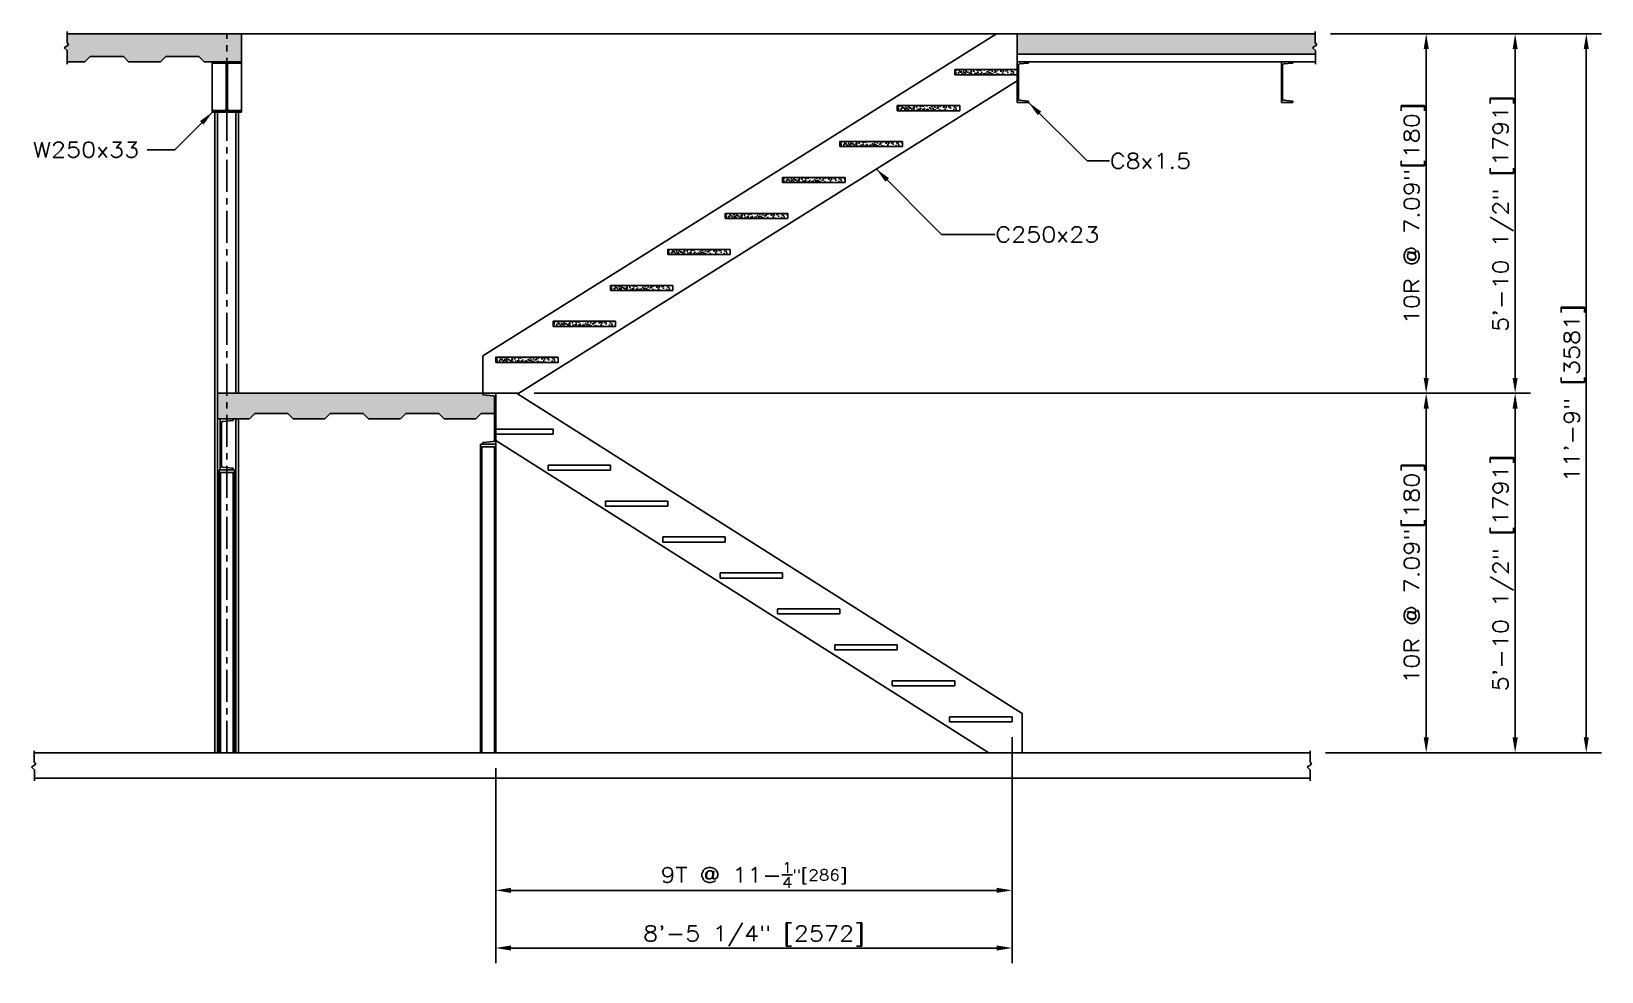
# Model space of a CAD drawing. Header units: inches. Extents: x -229 to 9761, y -1201 to 3580.
# Drawn here: x 8177.7 to 8485.6, y 2376.7 to 2561.1 of the extents above; entities that cross this region are included whole.
import ezdxf

# ---------------------------------------------------------------- set-up
doc = ezdxf.new("R2010")
doc.units = ezdxf.units.IN
doc.header["$MEASUREMENT"] = 0
doc.linetypes.add('CENTER', pattern=[2, 1.25, -0.25, 0.25, -0.25])
doc.layers.get('DEFPOINTS').update_dxf_attribs({"linetype": 'CONTINUOUS'})
for name, color, linetype in [('CENTER', 1, 'CENTER'), ('LAYER131A', 131, 'CONTINUOUS'), ('Struc_Section_Conc', 71, 'CONTINUOUS'), ('Struc_Section_Dim', 5, 'CONTINUOUS'), ('Struc_Section_Steel', 11, 'CONTINUOUS'), ('Struc_Section_Wall', 134, 'CONTINUOUS')]:
    doc.layers.add(name, color=color, linetype=linetype)
doc.styles.add('ROMANS-115', font='romans.shx', dxfattribs={"width": 1.15})
doc.dimstyles.new('48-ROMANS-115', dxfattribs={"dimtxt": 3, "dimasz": 3, "dimexe": 3, "dimexo": 3, "dimgap": 0.0625, "dimtad": 1, "dimdec": 4, "dimzin": 1, "dimdsep": 46, "dimlunit": 4, "dimtxsty": 'ROMANS-115', "dimcen": 0.0625, "dimclrd": 256, "dimclre": 256, "dimclrt": 256, "dimadec": 0, "dimazin": 0, "dimtfac": 1, "dimtdec": 4, "dimtofl": 0, "dimtmove": 0, "dimatfit": 0, "dimfxl": 1, "dimfrac": 2, "dimtolj": 1, "dimtzin": 0, "dimarcsym": 0})
pattern_1 = [(50, (7769.0926, 2503.1176), (1.4345204, -0.1255043), [0.15, -1.65]), (355, (7769.0926, 2503.1176), (-0.2775027, 1.5043843), [0.12, -1.32]), (100.4514, (7769.2121, 2503.1072), (1.1570188, 1.378879), [0.1274804, -1.4022842]), (46.1842, (7769.0926, 2503.5176), (2.134482, -0.331038), [0.225, -2.475]), (96.6356, (7769.2705, 2503.49), (1.8693254, 1.948236), [0.1912206, -2.103426]), (351.1842, (7769.0926, 2503.5176), (1.869324, 1.948237), [0.18, -1.98]), (21, (7769.2926, 2503.4176), (1.193814, -0.8052378), [0.15, -1.65]), (326, (7769.2926, 2503.4176), (0.4866307, 1.4503), [0.12, -1.32]), (71.4514, (7769.3921, 2503.3505), (1.6804453, 0.645061), [0.1274804, -1.4022842]), (37.5, (7769.0926, 2503.1176), (0.0243197, 0.6657877), [0, -1.304, 0, -1.34, 0, -1.325]), (7.5, (7769.0926, 2503.1176), (0.5261391, 0.7888234), [0, -0.764, 0, -1.274, 0, -0.505]), (327.5, (7768.6466, 2503.1176), (1.06764487, -0.04510974), [0, -0.5, 0, -1.56, 0, -2.07]), (317.5, (7768.4466, 2503.1176), (1.1663723, 0.20021), [0, -0.65, 0, -1.036, 0, -1.47])]

msp = doc.modelspace()

# ---------------------------------------------------------------- texts
at = {"layer": 'Struc_Section_Dim', "ltscale": 2, "char_height": 3, "attachment_point": 1, "style": 'ROMANS-115'}
for s, insert in [('\\A1;W250x33', (8178.015129, 2539.357717)), ('\\A1;C8x1.5', (8389.18734, 2537.154823)), ('\\A1;C250x23', (8366.745481, 2522.746341))]:
    msp.add_mtext(s, dxfattribs=dict(at, insert=insert))

# ---------------------------------------------------------------- blocks, each defined once
blk = doc.blocks.new('*D208')
at = {"layer": 'DEFPOINTS', "color": 0, "ltscale": 2}
for p in [(8429.47, 2560.61), (8428.47, 2419.61), (8482.63, 2419.61)]:
    blk.add_point(p, dxfattribs=at)
at = {"layer": 'Struc_Section_Dim', "lineweight": -2, "ltscale": 2}
for p, q in [((8432.47, 2560.61), (8485.63, 2560.61)), ((8482.63, 2557.61), (8482.63, 2422.61)), ((8431.47, 2419.61), (8485.63, 2419.61))]:
    blk.add_line(p, q, dxfattribs=at)
at = {"layer": 'Struc_Section_Dim', "ltscale": 2}
for points in [[(8482.13, 2557.61), (8483.13, 2557.61), (8482.63, 2560.61)], [(8482.13, 2422.61), (8483.13, 2422.61), (8482.63, 2419.61)]]:
    blk.add_solid(points, dxfattribs=at)
at = {"layer": 'Struc_Section_Dim', "ltscale": 2, "insert": (8480.29, 2490.11), "char_height": 3, "attachment_point": 5, "rotation": 90, "style": 'ROMANS-115'}
blk.add_mtext('\\A1;11\'-9" [3581]', dxfattribs=at)
blk = doc.blocks.new('*D209')
at = {"layer": 'DEFPOINTS', "color": 0, "ltscale": 2}
for p in [(8470.5, 2560.61), (8273.31, 2490.11), (8468.68, 2490.11)]:
    blk.add_point(p, dxfattribs=at)
at = {"layer": 'Struc_Section_Dim', "lineweight": -2, "ltscale": 2}
for p, q in [((8467.5, 2560.61), (8465.68, 2560.61)), ((8468.68, 2557.61), (8468.68, 2493.11)), ((8276.31, 2490.11), (8471.68, 2490.11))]:
    blk.add_line(p, q, dxfattribs=at)
at = {"layer": 'Struc_Section_Dim', "ltscale": 2}
for points in [[(8468.18, 2557.61), (8469.18, 2557.61), (8468.68, 2560.61)], [(8468.18, 2493.11), (8469.18, 2493.11), (8468.68, 2490.11)]]:
    blk.add_solid(points, dxfattribs=at)
at = {"layer": 'Struc_Section_Dim', "ltscale": 2, "insert": (8466.33, 2525.36), "char_height": 3, "attachment_point": 5, "rotation": 90, "style": 'ROMANS-115'}
blk.add_mtext('\\A1;5\'-10 1/2" [1791]', dxfattribs=at)
blk = doc.blocks.new('*D210')
at = {"layer": 'DEFPOINTS', "color": 0, "ltscale": 2}
for p in [(8273.31, 2490.11), (8468.68, 2419.61), (8468.68, 2419.61)]:
    blk.add_point(p, dxfattribs=at)
at = {"layer": 'Struc_Section_Dim', "lineweight": -2, "ltscale": 2}
for p, q in [((8276.31, 2490.11), (8471.68, 2490.11)), ((8468.68, 2487.11), (8468.68, 2422.61))]:
    blk.add_line(p, q, dxfattribs=at)
at = {"layer": 'Struc_Section_Dim', "ltscale": 2}
for points in [[(8468.18, 2487.11), (8469.18, 2487.11), (8468.68, 2490.11)], [(8468.18, 2422.61), (8469.18, 2422.61), (8468.68, 2419.61)]]:
    blk.add_solid(points, dxfattribs=at)
at = {"layer": 'Struc_Section_Dim', "ltscale": 2, "insert": (8466.33, 2454.86), "char_height": 3, "attachment_point": 5, "rotation": 90, "style": 'ROMANS-115'}
blk.add_mtext('\\A1;5\'-10 1/2" [1791]', dxfattribs=at)
blk = doc.blocks.new('*D211')
at = {"layer": 'DEFPOINTS', "color": 0, "ltscale": 2}
for p in [(8449.39, 2560.61), (8449.39, 2490.11), (8451.24, 2490.11)]:
    blk.add_point(p, dxfattribs=at)
at = {"layer": 'Struc_Section_Dim', "lineweight": -2, "ltscale": 2}
for p, q in [((8452.39, 2560.61), (8454.24, 2560.61)), ((8451.24, 2557.61), (8451.24, 2493.11)), ((8452.39, 2490.11), (8454.24, 2490.11))]:
    blk.add_line(p, q, dxfattribs=at)
at = {"layer": 'Struc_Section_Dim', "ltscale": 2}
for points in [[(8450.74, 2557.61), (8451.74, 2557.61), (8451.24, 2560.61)], [(8450.74, 2493.11), (8451.74, 2493.11), (8451.24, 2490.11)]]:
    blk.add_solid(points, dxfattribs=at)
at = {"layer": 'Struc_Section_Dim', "ltscale": 2, "insert": (8448.89, 2525.36), "char_height": 3, "attachment_point": 5, "rotation": 90, "style": 'ROMANS-115'}
blk.add_mtext('\\A1;10R @ 7.09"[180] ', dxfattribs=at)
blk = doc.blocks.new('*D212')
at = {"layer": 'DEFPOINTS', "color": 0, "ltscale": 2}
for p in [(8449.39, 2490.11), (8449.39, 2419.61), (8451.24, 2419.61)]:
    blk.add_point(p, dxfattribs=at)
at = {"layer": 'Struc_Section_Dim', "lineweight": -2, "ltscale": 2}
for p, q in [((8452.39, 2490.11), (8454.24, 2490.11)), ((8451.24, 2487.11), (8451.24, 2422.61)), ((8452.39, 2419.61), (8454.24, 2419.61))]:
    blk.add_line(p, q, dxfattribs=at)
at = {"layer": 'Struc_Section_Dim', "ltscale": 2}
for points in [[(8450.74, 2487.11), (8451.74, 2487.11), (8451.24, 2490.11)], [(8450.74, 2422.61), (8451.74, 2422.61), (8451.24, 2419.61)]]:
    blk.add_solid(points, dxfattribs=at)
at = {"layer": 'Struc_Section_Dim', "ltscale": 2, "insert": (8448.89, 2454.86), "char_height": 3, "attachment_point": 5, "rotation": 90, "style": 'ROMANS-115'}
blk.add_mtext('\\A1;10R @ 7.09"[180] ', dxfattribs=at)
blk = doc.blocks.new('*D213')
at = {"layer": 'DEFPOINTS', "color": 0, "ltscale": 2}
for p in [(8268.78, 2393.63), (8370.03, 2393.63), (8370.03, 2392.62)]:
    blk.add_point(p, dxfattribs=at)
at = {"layer": 'Struc_Section_Dim', "lineweight": -2, "ltscale": 2}
for p, q in [((8271.78, 2392.62), (8367.03, 2392.62)), ((8370.03, 2390.63), (8370.03, 2389.62))]:
    blk.add_line(p, q, dxfattribs=at)
at = {"layer": 'Struc_Section_Dim', "ltscale": 2}
for points in [[(8271.78, 2393.12), (8271.78, 2392.12), (8268.78, 2392.62)], [(8367.03, 2393.12), (8367.03, 2392.12), (8370.03, 2392.62)]]:
    blk.add_solid(points, dxfattribs=at)
at = {"layer": 'Struc_Section_Dim', "ltscale": 2, "insert": (8319.4, 2395.63), "char_height": 3, "attachment_point": 5, "style": 'ROMANS-115'}
blk.add_mtext('\\A1;\\A1;9T @ 11-\\H0.7x;\\S1/4;"[286]', dxfattribs=at)
blk = doc.blocks.new('*D181')
at = {"layer": 'DEFPOINTS', "color": 0, "ltscale": 2}
for p in [(8370.03, 2425.66), (8268.78, 2419.61), (8370.03, 2381.31)]:
    blk.add_point(p, dxfattribs=at)
at = {"layer": 'Struc_Section_Dim', "lineweight": -2, "ltscale": 2}
for p, q in [((8370.03, 2422.66), (8370.03, 2378.31)), ((8268.78, 2416.61), (8268.78, 2378.31)), ((8271.78, 2381.31), (8367.03, 2381.31))]:
    blk.add_line(p, q, dxfattribs=at)
at = {"layer": 'Struc_Section_Dim', "ltscale": 2}
for points in [[(8271.78, 2381.81), (8271.78, 2380.81), (8268.78, 2381.31)], [(8367.03, 2381.81), (8367.03, 2380.81), (8370.03, 2381.31)]]:
    blk.add_solid(points, dxfattribs=at)
at = {"layer": 'Struc_Section_Dim', "ltscale": 2, "insert": (8319.4, 2383.66), "char_height": 3, "attachment_point": 5, "style": 'ROMANS-115'}
blk.add_mtext('\\A1;8\'-5 1/4" [2572]', dxfattribs=at)

# ---------------------------------------------------------------- dimensions: what is measured, and where the dimension line sits
at = {"layer": 'Struc_Section_Dim', "ltscale": 2}
for base, p1, p2, picture, middle in [((8468.680906, 2490.113263), (8470.503974, 2560.613263), (8273.309598, 2490.113263), '*D209', (8466.332692, 2525.363263)), ((8482.633514, 2419.613263), (8429.466195, 2560.613263), (8428.466195, 2419.613263), '*D208', (8480.285299, 2490.113263)), ((8468.680906, 2419.613263), (8273.309598, 2490.113263), (8468.680906, 2419.613263), '*D210', (8466.332692, 2454.863263))]:
    dim = msp.add_linear_dim(base=base, p1=p1, p2=p2, angle=90, dimstyle='48-ROMANS-115', dxfattribs=at)
    dim.commit()
    dim.dimension.update_dxf_attribs({"geometry": picture, "text_midpoint": middle})
for base, p1, p2, picture, middle in [((8451.238907, 2490.113263), (8449.389758, 2560.613263), (8449.389758, 2490.113263), '*D211', (8448.890693, 2525.363263)), ((8451.238907, 2419.613263), (8449.389758, 2490.113263), (8449.389758, 2419.613263), '*D212', (8448.890693, 2454.863263))]:
    dim = msp.add_linear_dim(base=base, p1=p1, p2=p2, angle=90, text='10R @ 7.09"[180] ', dimstyle='48-ROMANS-115', dxfattribs=at)
    dim.commit()
    dim.dimension.update_dxf_attribs({"geometry": picture, "text_midpoint": middle})
dim = msp.add_linear_dim(base=(8370.028618, 2381.314039), p1=(8268.778618, 2419.613263), p2=(8370.028618, 2425.663263), dimstyle='48-ROMANS-115', dxfattribs=at)
dim.commit()
dim.dimension.update_dxf_attribs({"geometry": '*D181', "text_midpoint": (8319.403618, 2383.662253)})
dim = msp.add_linear_dim(base=(8370.028618, 2392.615822), p1=(8268.778618, 2393.62773), p2=(8370.028618, 2393.62773), text='\\A1;9T @ 11-{\\H0.7x;\\S1/4;}"[286]', dimstyle='48-ROMANS-115', override={"dimse1": 1}, dxfattribs=at)
dim.commit()
dim.dimension.update_dxf_attribs({"geometry": '*D213', "text_midpoint": (8319.403618, 2395.628322)})

# ---------------------------------------------------------------- hatches: boundary and pattern name
at = {"layer": 'LAYER131A', "ltscale": 2}
h = msp.add_hatch(dxfattribs=at)
h.set_pattern_fill('AR-CONC', color=256, scale=0.2, style=0)
h.set_pattern_definition(pattern_1)
h.paths.add_polyline_path([(8216.028618, 2560.613263), (8184.720898, 2560.613263), (8184.720898, 2558.884332), (8185.032297, 2558.45666), (8184.17595, 2557.834591), (8184.759823, 2557.32916), (8184.759823, 2555.113263), (8188.233274, 2555.113263), (8189.278618, 2556.158608), (8195.753036, 2556.158608), (8196.798381, 2555.113263), (8203.045774, 2555.113263), (8204.091118, 2556.158608), (8210.565536, 2556.158608), (8211.610881, 2555.113263), (8216.028618, 2555.113263)])
h.paths.add_polyline_path([(8218.903618, 2560.613263), (8216.028618, 2560.613263), (8216.028618, 2555.113263), (8218.903618, 2555.113263)])
h = msp.add_hatch(dxfattribs=at)
h.set_pattern_fill('AR-CONC', color=256, scale=0.2, style=0)
h.set_pattern_definition(pattern_1)
h.paths.add_polyline_path([(8429.466195, 2560.613263), (8371.028618, 2560.613263), (8371.028618, 2556.613263), (8429.50512, 2556.613263), (8429.50512, 2557.32916), (8428.921248, 2557.834591), (8429.777594, 2558.45666), (8429.466195, 2558.884332)])
h = msp.add_hatch(dxfattribs=at)
h.set_pattern_fill('AR-CONC', color=256, scale=0.2, style=0)
h.set_pattern_definition([(50, (7983.8126, 2559.5176), (1.4345204, -0.1255043), [0.15, -1.65]), (355, (7983.8126, 2559.5176), (-0.2775027, 1.504384), [0.12, -1.32]), (100.4514, (7983.9321, 2559.5072), (1.157019, 1.378879), [0.1274804, -1.402284]), (46.1842, (7983.8126, 2559.9176), (2.134482, -0.331038), [0.225, -2.475]), (96.6356, (7983.9904, 2559.89), (1.869325, 1.948236), [0.19122, -2.103426]), (351.1842, (7983.8126, 2559.9176), (1.869324, 1.948237), [0.18, -1.98]), (21, (7984.0126, 2559.8176), (1.193814, -0.8052378), [0.15, -1.65]), (326, (7984.0126, 2559.8176), (0.4866307, 1.4503), [0.12, -1.32]), (71.4514, (7984.112, 2559.7505), (1.6804453, 0.645061), [0.1274804, -1.402284]), (37.5, (7983.81256, 2559.5176), (0.0243197, 0.6657877), [0, -1.304, 0, -1.34, 0, -1.325]), (7.5, (7983.81256, 2559.5176), (0.5261391, 0.7888234), [0, -0.764, 0, -1.274, 0, -0.505]), (327.5, (7983.36656, 2559.5176), (1.0676449, -0.04510974), [0, -0.5, 0, -1.56, 0, -2.07]), (317.5, (7983.1666, 2559.5176), (1.1663723, 0.20021), [0, -0.65, 0, -1.036, 0, -1.47])])
h.paths.add_polyline_path([(8371.028618, 2553.563263), (8358.778618, 2553.563263), (8358.778618, 2552.563263), (8371.028618, 2552.563263)])
h = msp.add_hatch(dxfattribs=at)
h.set_pattern_fill('AR-CONC', color=256, scale=0.2, style=0)
h.set_pattern_definition([(50, (7972.5626, 2552.4676), (1.4345204, -0.1255043), [0.15, -1.65]), (355, (7972.5626, 2552.4676), (-0.2775027, 1.504384), [0.12, -1.32]), (100.4514, (7972.6821, 2552.4572), (1.157019, 1.378879), [0.1274804, -1.402284]), (46.1842, (7972.5626, 2552.8676), (2.134482, -0.331038), [0.225, -2.475]), (96.6356, (7972.7404, 2552.84), (1.869325, 1.948236), [0.19122, -2.103426]), (351.1842, (7972.5626, 2552.8676), (1.869324, 1.948237), [0.18, -1.98]), (21, (7972.7626, 2552.7676), (1.193814, -0.8052378), [0.15, -1.65]), (326, (7972.7626, 2552.7676), (0.4866307, 1.4503), [0.12, -1.32]), (71.4514, (7972.862, 2552.7005), (1.6804453, 0.645061), [0.1274804, -1.402284]), (37.5, (7972.56256, 2552.4676), (0.0243197, 0.6657877), [0, -1.304, 0, -1.34, 0, -1.325]), (7.5, (7972.56256, 2552.4676), (0.5261391, 0.7888234), [0, -0.764, 0, -1.274, 0, -0.505]), (327.5, (7972.11656, 2552.4676), (1.0676449, -0.04510974), [0, -0.5, 0, -1.56, 0, -2.07]), (317.5, (7971.9166, 2552.4676), (1.1663723, 0.20021), [0, -0.65, 0, -1.036, 0, -1.47])])
h.paths.add_polyline_path([(8359.778618, 2546.513263), (8347.528618, 2546.513263), (8347.528618, 2545.513263), (8359.778618, 2545.513263)])
h = msp.add_hatch(dxfattribs=at)
h.set_pattern_fill('AR-CONC', color=256, scale=0.2, style=0)
h.set_pattern_definition([(50, (7961.3126, 2545.4176), (1.4345204, -0.1255043), [0.15, -1.65]), (355, (7961.3126, 2545.4176), (-0.2775027, 1.504384), [0.12, -1.32]), (100.4514, (7961.4321, 2545.4072), (1.157019, 1.378879), [0.1274804, -1.402284]), (46.1842, (7961.3126, 2545.8176), (2.134482, -0.331038), [0.225, -2.475]), (96.6356, (7961.4904, 2545.79), (1.869325, 1.948236), [0.19122, -2.103426]), (351.1842, (7961.3126, 2545.8176), (1.869324, 1.948237), [0.18, -1.98]), (21, (7961.5126, 2545.7176), (1.193814, -0.8052378), [0.15, -1.65]), (326, (7961.5126, 2545.7176), (0.4866307, 1.4503), [0.12, -1.32]), (71.4514, (7961.612, 2545.6505), (1.6804453, 0.645061), [0.1274804, -1.402284]), (37.5, (7961.31256, 2545.4176), (0.0243197, 0.6657877), [0, -1.304, 0, -1.34, 0, -1.325]), (7.5, (7961.31256, 2545.4176), (0.5261391, 0.7888234), [0, -0.764, 0, -1.274, 0, -0.505]), (327.5, (7960.86656, 2545.4176), (1.0676449, -0.04510974), [0, -0.5, 0, -1.56, 0, -2.07]), (317.5, (7960.6666, 2545.4176), (1.1663723, 0.20021), [0, -0.65, 0, -1.036, 0, -1.47])])
h.paths.add_polyline_path([(8348.528618, 2539.463263), (8336.278618, 2539.463263), (8336.278618, 2538.463263), (8348.528618, 2538.463263)])
h = msp.add_hatch(dxfattribs=at)
h.set_pattern_fill('AR-CONC', color=256, scale=0.2, style=0)
h.set_pattern_definition([(50, (7950.0626, 2538.3676), (1.4345204, -0.1255043), [0.15, -1.65]), (355, (7950.0626, 2538.3676), (-0.2775027, 1.504384), [0.12, -1.32]), (100.4514, (7950.1821, 2538.3572), (1.157019, 1.378879), [0.1274804, -1.402284]), (46.1842, (7950.0626, 2538.7676), (2.134482, -0.331038), [0.225, -2.475]), (96.6356, (7950.2404, 2538.74), (1.869325, 1.948236), [0.19122, -2.103426]), (351.1842, (7950.0626, 2538.7676), (1.869324, 1.948237), [0.18, -1.98]), (21, (7950.2626, 2538.6676), (1.193814, -0.8052378), [0.15, -1.65]), (326, (7950.2626, 2538.6676), (0.4866307, 1.4503), [0.12, -1.32]), (71.4514, (7950.362, 2538.6005), (1.6804453, 0.645061), [0.1274804, -1.402284]), (37.5, (7950.06256, 2538.3676), (0.0243197, 0.6657877), [0, -1.304, 0, -1.34, 0, -1.325]), (7.5, (7950.06256, 2538.3676), (0.5261391, 0.7888234), [0, -0.764, 0, -1.274, 0, -0.505]), (327.5, (7949.61656, 2538.3676), (1.0676449, -0.04510974), [0, -0.5, 0, -1.56, 0, -2.07]), (317.5, (7949.4166, 2538.3676), (1.1663723, 0.20021), [0, -0.65, 0, -1.036, 0, -1.47])])
h.paths.add_polyline_path([(8337.278618, 2532.413263), (8325.028618, 2532.413263), (8325.028618, 2531.413263), (8337.278618, 2531.413263)])
h = msp.add_hatch(dxfattribs=at)
h.set_pattern_fill('AR-CONC', color=256, scale=0.2, style=0)
h.set_pattern_definition([(50, (7938.8126, 2531.3176), (1.4345204, -0.1255043), [0.15, -1.65]), (355, (7938.8126, 2531.3176), (-0.2775027, 1.504384), [0.12, -1.32]), (100.4514, (7938.9321, 2531.3072), (1.157019, 1.378879), [0.1274804, -1.402284]), (46.1842, (7938.8126, 2531.7176), (2.134482, -0.331038), [0.225, -2.475]), (96.6356, (7938.9904, 2531.69), (1.869325, 1.948236), [0.19122, -2.103426]), (351.1842, (7938.8126, 2531.7176), (1.869324, 1.948237), [0.18, -1.98]), (21, (7939.0126, 2531.6176), (1.193814, -0.8052378), [0.15, -1.65]), (326, (7939.0126, 2531.6176), (0.4866307, 1.4503), [0.12, -1.32]), (71.4514, (7939.112, 2531.5505), (1.6804453, 0.645061), [0.1274804, -1.402284]), (37.5, (7938.81256, 2531.3176), (0.0243197, 0.6657877), [0, -1.304, 0, -1.34, 0, -1.325]), (7.5, (7938.81256, 2531.3176), (0.5261391, 0.7888234), [0, -0.764, 0, -1.274, 0, -0.505]), (327.5, (7938.36656, 2531.3176), (1.0676449, -0.04510974), [0, -0.5, 0, -1.56, 0, -2.07]), (317.5, (7938.1666, 2531.3176), (1.1663723, 0.20021), [0, -0.65, 0, -1.036, 0, -1.47])])
h.paths.add_polyline_path([(8326.028618, 2525.363263), (8313.778618, 2525.363263), (8313.778618, 2524.363263), (8326.028618, 2524.363263)])
h = msp.add_hatch(dxfattribs=at)
h.set_pattern_fill('AR-CONC', color=256, scale=0.2, style=0)
h.set_pattern_definition([(50, (7927.5626, 2524.2676), (1.4345204, -0.1255043), [0.15, -1.65]), (355, (7927.5626, 2524.2676), (-0.2775027, 1.504384), [0.12, -1.32]), (100.4514, (7927.6821, 2524.2572), (1.157019, 1.378879), [0.1274804, -1.402284]), (46.1842, (7927.5626, 2524.6676), (2.134482, -0.331038), [0.225, -2.475]), (96.6356, (7927.7404, 2524.64), (1.869325, 1.948236), [0.19122, -2.103426]), (351.1842, (7927.5626, 2524.6676), (1.869324, 1.948237), [0.18, -1.98]), (21, (7927.7626, 2524.5676), (1.193814, -0.8052378), [0.15, -1.65]), (326, (7927.7626, 2524.5676), (0.4866307, 1.4503), [0.12, -1.32]), (71.4514, (7927.862, 2524.5005), (1.6804453, 0.645061), [0.1274804, -1.402284]), (37.5, (7927.56256, 2524.2676), (0.0243197, 0.6657877), [0, -1.304, 0, -1.34, 0, -1.325]), (7.5, (7927.56256, 2524.2676), (0.5261391, 0.7888234), [0, -0.764, 0, -1.274, 0, -0.505]), (327.5, (7927.11656, 2524.2676), (1.0676449, -0.04510974), [0, -0.5, 0, -1.56, 0, -2.07]), (317.5, (7926.9166, 2524.2676), (1.1663723, 0.20021), [0, -0.65, 0, -1.036, 0, -1.47])])
h.paths.add_polyline_path([(8314.778618, 2518.313263), (8302.528618, 2518.313263), (8302.528618, 2517.313263), (8314.778618, 2517.313263)])
h = msp.add_hatch(dxfattribs=at)
h.set_pattern_fill('AR-CONC', color=256, scale=0.2, style=0)
h.set_pattern_definition([(50, (7916.3126, 2517.2176), (1.4345204, -0.1255043), [0.15, -1.65]), (355, (7916.3126, 2517.2176), (-0.2775027, 1.504384), [0.12, -1.32]), (100.4514, (7916.4321, 2517.2072), (1.157019, 1.378879), [0.1274804, -1.402284]), (46.1842, (7916.3126, 2517.6176), (2.134482, -0.331038), [0.225, -2.475]), (96.6356, (7916.4904, 2517.59), (1.869325, 1.948236), [0.19122, -2.103426]), (351.1842, (7916.3126, 2517.6176), (1.869324, 1.948237), [0.18, -1.98]), (21, (7916.5126, 2517.5176), (1.193814, -0.8052378), [0.15, -1.65]), (326, (7916.5126, 2517.5176), (0.4866307, 1.4503), [0.12, -1.32]), (71.4514, (7916.612, 2517.4505), (1.6804453, 0.645061), [0.1274804, -1.402284]), (37.5, (7916.31256, 2517.2176), (0.0243197, 0.6657877), [0, -1.304, 0, -1.34, 0, -1.325]), (7.5, (7916.31256, 2517.2176), (0.5261391, 0.7888234), [0, -0.764, 0, -1.274, 0, -0.505]), (327.5, (7915.86656, 2517.2176), (1.0676449, -0.04510974), [0, -0.5, 0, -1.56, 0, -2.07]), (317.5, (7915.6666, 2517.2176), (1.1663723, 0.20021), [0, -0.65, 0, -1.036, 0, -1.47])])
h.paths.add_polyline_path([(8303.528618, 2511.263263), (8291.278618, 2511.263263), (8291.278618, 2510.263263), (8303.528618, 2510.263263)])
h = msp.add_hatch(dxfattribs=at)
h.set_pattern_fill('AR-CONC', color=256, scale=0.2, style=0)
h.set_pattern_definition([(50, (7905.0626, 2510.1676), (1.4345204, -0.1255043), [0.15, -1.65]), (355, (7905.0626, 2510.1676), (-0.2775027, 1.504384), [0.12, -1.32]), (100.4514, (7905.1821, 2510.1572), (1.157019, 1.378879), [0.1274804, -1.402284]), (46.1842, (7905.0626, 2510.5676), (2.134482, -0.331038), [0.225, -2.475]), (96.6356, (7905.2404, 2510.54), (1.869325, 1.948236), [0.19122, -2.103426]), (351.1842, (7905.0626, 2510.5676), (1.869324, 1.948237), [0.18, -1.98]), (21, (7905.2626, 2510.4676), (1.193814, -0.8052378), [0.15, -1.65]), (326, (7905.2626, 2510.4676), (0.4866307, 1.4503), [0.12, -1.32]), (71.4514, (7905.362, 2510.4005), (1.6804453, 0.645061), [0.1274804, -1.402284]), (37.5, (7905.06256, 2510.1676), (0.0243197, 0.6657877), [0, -1.304, 0, -1.34, 0, -1.325]), (7.5, (7905.06256, 2510.1676), (0.5261391, 0.7888234), [0, -0.764, 0, -1.274, 0, -0.505]), (327.5, (7904.61656, 2510.1676), (1.0676449, -0.04510974), [0, -0.5, 0, -1.56, 0, -2.07]), (317.5, (7904.4166, 2510.1676), (1.1663723, 0.20021), [0, -0.65, 0, -1.036, 0, -1.47])])
h.paths.add_polyline_path([(8292.278618, 2504.213263), (8280.028618, 2504.213263), (8280.028618, 2503.213263), (8292.278618, 2503.213263)])
h = msp.add_hatch(dxfattribs=at)
h.set_pattern_fill('AR-CONC', color=256, scale=0.2, style=0)
h.set_pattern_definition([(50, (7893.8126, 2503.1176), (1.4345204, -0.1255043), [0.15, -1.65]), (355, (7893.8126, 2503.1176), (-0.2775027, 1.504384), [0.12, -1.32]), (100.4514, (7893.9321, 2503.1072), (1.157019, 1.378879), [0.1274804, -1.402284]), (46.1842, (7893.8126, 2503.5176), (2.134482, -0.331038), [0.225, -2.475]), (96.6356, (7893.9904, 2503.49), (1.869325, 1.948236), [0.19122, -2.103426]), (351.1842, (7893.8126, 2503.5176), (1.869324, 1.948237), [0.18, -1.98]), (21, (7894.0126, 2503.4176), (1.193814, -0.8052378), [0.15, -1.65]), (326, (7894.0126, 2503.4176), (0.4866307, 1.4503), [0.12, -1.32]), (71.4514, (7894.112, 2503.3505), (1.6804453, 0.645061), [0.1274804, -1.402284]), (37.5, (7893.81256, 2503.1176), (0.0243197, 0.6657877), [0, -1.304, 0, -1.34, 0, -1.325]), (7.5, (7893.81256, 2503.1176), (0.5261391, 0.7888234), [0, -0.764, 0, -1.274, 0, -0.505]), (327.5, (7893.36656, 2503.1176), (1.0676449, -0.04510974), [0, -0.5, 0, -1.56, 0, -2.07]), (317.5, (7893.1666, 2503.1176), (1.1663723, 0.20021), [0, -0.65, 0, -1.036, 0, -1.47])])
h.paths.add_polyline_path([(8281.028618, 2497.163263), (8268.778618, 2497.163263), (8268.778618, 2496.163263), (8281.028618, 2496.163263)])
h = msp.add_hatch(dxfattribs=at)
h.set_pattern_fill('AR-CONC', color=256, scale=0.2, style=0)
h.set_pattern_definition(pattern_1)
h.paths.add_polyline_path([(8268.538618, 2489.342693, 0.3888787319), (8268.310407, 2489.591742), (8266.218618, 2489.77475), (8266.218618, 2490.113263), (8216.028618, 2490.113263), (8216.028618, 2485.067918), (8220.466011, 2485.067918), (8221.511356, 2486.113263), (8227.985774, 2486.113263), (8229.031118, 2485.067918), (8235.278511, 2485.067918), (8236.323856, 2486.113263), (8242.798274, 2486.113263), (8243.843618, 2485.067918), (8250.091011, 2485.067918), (8251.136356, 2486.113263), (8257.610774, 2486.113263), (8258.656118, 2485.067918), (8264.873565, 2485.067918), (8265.918909, 2486.113263), (8268.538618, 2486.113263)])
h.paths.add_polyline_path([(8216.028618, 2490.113263), (8214.218618, 2490.113263), (8214.218618, 2485.067918), (8216.028618, 2485.067918)])
at = {"layer": 'Struc_Section_Steel', "ltscale": 2}
h = msp.add_hatch(dxfattribs=at)
h.set_pattern_fill('STEEL', color=256, scale=5, style=0)
h.set_pattern_definition([(45, (8111.153, 2571.3652), (-0.4419417, 0.4419417), []), (45, (8111.153, 2571.6777), (-0.4419417, 0.4419417), [])])
h.paths.add_polyline_path([(8218.903618, 2554.800763), (8218.903618, 2555.113263), (8213.153618, 2555.113263), (8213.153618, 2554.800763), (8215.653618, 2554.800763, -0.4142135624), (8215.903618, 2554.550763), (8215.903618, 2545.800763, -0.4142135624), (8215.653618, 2545.550763), (8213.153618, 2545.550763), (8213.153618, 2545.238263), (8218.903618, 2545.238263), (8218.903618, 2545.550763), (8216.403618, 2545.550763, -0.4142135624), (8216.153618, 2545.800763), (8216.153618, 2554.550763, -0.4142135624), (8216.403618, 2554.800763)])

# ---------------------------------------------------------------- linework, layer by layer
at = {"layer": 'CENTER', "ltscale": 5}
msp.add_line((8216.028618, 2419.613263), (8216.028618, 2560.613263), dxfattribs=at)
at = {"layer": 'LAYER131A'}
for p, q in [((8358.778618, 2552.563263), (8358.778618, 2553.563263)), ((8371.028618, 2553.563263), (8358.778618, 2553.563263)), ((8371.028618, 2552.563263), (8358.778618, 2552.563263)), ((8371.028618, 2552.563263), (8371.028618, 2553.563263)), ((8347.528618, 2545.513263), (8347.528618, 2546.513263)), ((8359.778618, 2546.513263), (8347.528618, 2546.513263)), ((8359.778618, 2545.513263), (8359.778618, 2546.513263)), ((8359.778618, 2545.513263), (8347.528618, 2545.513263)), ((8336.278618, 2538.463263), (8336.278618, 2539.463263)), ((8348.528618, 2539.463263), (8336.278618, 2539.463263)), ((8348.528618, 2538.463263), (8336.278618, 2538.463263)), ((8348.528618, 2538.463263), (8348.528618, 2539.463263)), ((8325.028618, 2531.413263), (8325.028618, 2532.413263)), ((8337.278618, 2532.413263), (8325.028618, 2532.413263)), ((8337.278618, 2531.413263), (8325.028618, 2531.413263)), ((8337.278618, 2532.413263), (8326.028618, 2532.413263)), ((8337.278618, 2531.413263), (8337.278618, 2532.413263)), ((8313.778618, 2524.363263), (8313.778618, 2525.363263)), ((8326.028618, 2525.363263), (8313.778618, 2525.363263)), ((8326.028618, 2524.363263), (8326.028618, 2525.363263)), ((8326.028618, 2524.363263), (8313.778618, 2524.363263)), ((8302.528618, 2517.313263), (8302.528618, 2518.313263)), ((8314.778618, 2518.313263), (8302.528618, 2518.313263)), ((8314.778618, 2517.313263), (8302.528618, 2517.313263)), ((8314.778618, 2517.313263), (8314.778618, 2518.313263)), ((8291.278618, 2510.263263), (8291.278618, 2511.263263)), ((8303.528618, 2511.263263), (8291.278618, 2511.263263)), ((8303.528618, 2510.263263), (8291.278618, 2510.263263)), ((8303.528618, 2510.263263), (8303.528618, 2511.263263)), ((8280.028618, 2503.213263), (8280.028618, 2504.213263)), ((8292.278618, 2504.213263), (8280.028618, 2504.213263)), ((8292.278618, 2503.213263), (8292.278618, 2504.213263)), ((8292.278618, 2503.213263), (8280.028618, 2503.213263)), ((8268.778618, 2496.163263), (8268.778618, 2497.163263)), ((8281.028618, 2497.163263), (8268.778618, 2497.163263)), ((8281.028618, 2496.163263), (8281.028618, 2497.163263)), ((8281.028618, 2496.163263), (8268.778618, 2496.163263)), ((8268.778618, 2482.063263), (8268.778618, 2483.063263)), ((8280.028618, 2482.063263), (8280.028618, 2483.063263)), ((8279.028618, 2475.013263), (8279.028618, 2476.013263)), ((8291.278618, 2475.013263), (8291.278618, 2476.013263)), ((8290.278618, 2467.963263), (8290.278618, 2468.963263)), ((8302.528618, 2467.963263), (8302.528618, 2468.963263)), ((8301.528618, 2460.913263), (8301.528618, 2461.913263)), ((8313.778618, 2460.913263), (8313.778618, 2461.913263)), ((8312.778618, 2453.863263), (8312.778618, 2454.863263)), ((8325.028618, 2453.863263), (8325.028618, 2454.863263)), ((8324.028618, 2446.813263), (8324.028618, 2447.813263)), ((8336.278618, 2446.813263), (8336.278618, 2447.813263)), ((8335.278618, 2439.763263), (8335.278618, 2440.763263)), ((8347.528618, 2439.763263), (8347.528618, 2440.763263)), ((8346.528618, 2432.713263), (8346.528618, 2433.713263)), ((8358.778618, 2432.713263), (8358.778618, 2433.713263)), ((8357.778618, 2425.663263), (8357.778618, 2426.663263)), ((8370.028618, 2425.663263), (8370.028618, 2426.663263))]:
    msp.add_line(p, q, dxfattribs=at)
at = {"layer": 'LAYER131A', "ltscale": 10}
for p, q in [((8268.778618, 2483.063263), (8280.028618, 2483.063263)), ((8268.778618, 2482.063263), (8280.028618, 2482.063263)), ((8279.028618, 2476.013263), (8291.278618, 2476.013263)), ((8279.028618, 2475.013263), (8291.278618, 2475.013263)), ((8290.278618, 2468.963263), (8302.528618, 2468.963263)), ((8290.278618, 2467.963263), (8302.528618, 2467.963263)), ((8301.528618, 2461.913263), (8313.778618, 2461.913263)), ((8301.528618, 2460.913263), (8313.778618, 2460.913263)), ((8312.778618, 2454.863263), (8325.028618, 2454.863263)), ((8312.778618, 2453.863263), (8325.028618, 2453.863263)), ((8324.028618, 2447.813263), (8336.278618, 2447.813263)), ((8324.028618, 2446.813263), (8336.278618, 2446.813263)), ((8335.278618, 2440.763263), (8347.528618, 2440.763263)), ((8335.278618, 2439.763263), (8347.528618, 2439.763263)), ((8346.528618, 2433.713263), (8358.778618, 2433.713263)), ((8346.528618, 2432.713263), (8358.778618, 2432.713263)), ((8357.778618, 2426.663263), (8370.028618, 2426.663263)), ((8357.778618, 2425.663263), (8370.028618, 2425.663263))]:
    msp.add_line(p, q, dxfattribs=at)
at = {"layer": 'Struc_Section_Conc', "ltscale": 2}
for p, q in [((8184.720898, 2561.061573), (8184.720898, 2558.884332)), ((8218.903618, 2560.613263), (8184.720898, 2560.613263)), ((8184.720898, 2558.884332), (8185.032297, 2558.45666)), ((8218.903618, 2555.113263), (8218.903618, 2560.613263)), ((8218.903618, 2560.613263), (8366.977707, 2560.613263)), ((8371.028618, 2560.613263), (8429.466195, 2560.613263)), ((8371.028618, 2556.613263), (8371.028618, 2560.613263)), ((8429.466195, 2561.061573), (8429.466195, 2558.884332)), ((8429.466195, 2558.884332), (8429.777594, 2558.45666)), ((8185.032297, 2558.45666), (8184.17595, 2557.834591)), ((8184.17595, 2557.834591), (8184.759823, 2557.32916)), ((8184.759823, 2557.32916), (8184.759823, 2554.607609)), ((8371.028618, 2555.113263), (8371.028618, 2556.613263)), ((8371.028618, 2556.613263), (8429.50512, 2556.613263)), ((8429.777594, 2558.45666), (8428.921248, 2557.834591)), ((8428.921248, 2557.834591), (8429.50512, 2557.32916)), ((8429.50512, 2557.32916), (8429.50512, 2554.607609)), ((8188.233274, 2555.113263), (8184.759823, 2555.113263)), ((8218.903618, 2555.113263), (8211.610881, 2555.113263)), ((8371.028618, 2555.113263), (8429.50512, 2555.113263)), ((8266.218618, 2490.113263), (8214.218618, 2490.113263)), ((8214.218618, 2490.113263), (8214.218618, 2485.067918)), ((8214.218618, 2485.067918), (8220.436065, 2485.067918)), ((8220.466011, 2485.067918), (8221.511356, 2486.113263)), ((8227.985774, 2486.113263), (8221.511356, 2486.113263)), ((8229.031118, 2485.067918), (8227.985774, 2486.113263)), ((8229.031118, 2485.067918), (8235.248565, 2485.067918)), ((8235.278511, 2485.067918), (8236.323856, 2486.113263)), ((8236.323856, 2486.113263), (8242.798274, 2486.113263)), ((8242.798274, 2486.113263), (8236.323856, 2486.113263)), ((8243.843618, 2485.067918), (8242.798274, 2486.113263)), ((8243.843618, 2485.067918), (8250.061065, 2485.067918)), ((8250.091011, 2485.067918), (8251.136356, 2486.113263)), ((8257.610774, 2486.113263), (8251.136356, 2486.113263)), ((8251.136356, 2486.113263), (8257.610774, 2486.113263)), ((8258.656118, 2485.067918), (8257.610774, 2486.113263)), ((8258.656118, 2485.067918), (8264.873565, 2485.067918)), ((8264.873565, 2485.067918), (8265.918909, 2486.113263)), ((8265.918909, 2486.113263), (8268.538618, 2486.113263)), ((8178.582294, 2417.390517), (8177.725948, 2416.768448)), ((8178.270895, 2419.99543), (8178.270895, 2417.818189)), ((8178.270895, 2419.613263), (8428.466195, 2419.613263)), ((8178.270895, 2417.818189), (8178.582294, 2417.390517)), ((8428.777594, 2417.390517), (8427.921248, 2416.768448)), ((8428.466195, 2419.99543), (8428.466195, 2417.818189)), ((8428.466195, 2417.818189), (8428.777594, 2417.390517)), ((8177.725948, 2416.768448), (8178.30982, 2416.263017)), ((8178.30982, 2416.263017), (8178.30982, 2414.065905)), ((8178.30982, 2414.613263), (8428.50512, 2414.613263)), ((8427.921248, 2416.768448), (8428.50512, 2416.263017)), ((8428.50512, 2416.263017), (8428.50512, 2414.065905))]:
    msp.add_line(p, q, dxfattribs=at)
at = {"layer": 'Struc_Section_Conc'}
for p, q in [((8188.233274, 2555.113263), (8189.278618, 2556.158608)), ((8189.278618, 2556.158608), (8195.753036, 2556.158608)), ((8196.798381, 2555.113263), (8195.753036, 2556.158608)), ((8203.045774, 2555.113263), (8204.091118, 2556.158608)), ((8204.091118, 2556.158608), (8210.565536, 2556.158608)), ((8211.610881, 2555.113263), (8210.565536, 2556.158608)), ((8196.798381, 2555.113263), (8203.015827, 2555.113263)), ((8221.511356, 2486.113263), (8227.985774, 2486.113263))]:
    msp.add_line(p, q, dxfattribs=at)
at = {"layer": 'Struc_Section_Steel', "ltscale": 2}
for p, q in [((8366.977707, 2560.613263), (8266.218618, 2497.470901)), ((8371.028618, 2560.613263), (8366.977707, 2560.613263)), ((8371.028618, 2551.645549), (8371.028618, 2560.613263)), ((8371.028618, 2555.113263), (8371.028618, 2560.613263)), ((8371.028618, 2560.613263), (8371.028618, 2551.645549)), ((8371.028618, 2547.113263), (8371.028618, 2555.113263)), ((8371.028618, 2555.113263), (8373.278618, 2555.113263)), ((8371.278618, 2547.804834), (8371.278618, 2554.421691)), ((8371.506829, 2554.67074), (8373.164513, 2554.815769)), ((8373.278618, 2555.113263), (8373.278618, 2554.940293)), ((8422.838618, 2547.113263), (8422.838618, 2555.113263)), ((8422.838618, 2555.113263), (8425.088618, 2555.113263)), ((8423.088618, 2547.804834), (8423.088618, 2554.421691)), ((8423.316829, 2554.67074), (8424.974513, 2554.815769)), ((8425.088618, 2555.113263), (8425.088618, 2554.940293)), ((8371.028618, 2551.350516), (8273.309598, 2490.113263)), ((8371.028618, 2547.113263), (8373.278618, 2547.113263)), ((8371.506829, 2547.555786), (8373.164513, 2547.410757)), ((8373.278618, 2547.286233), (8373.278618, 2547.113263)), ((8422.838618, 2547.113263), (8425.088618, 2547.113263)), ((8423.316829, 2547.555786), (8424.974513, 2547.410757)), ((8425.088618, 2547.286233), (8425.088618, 2547.113263)), ((8266.218618, 2490.113263), (8266.218618, 2497.470901)), ((8273.309598, 2490.113263), (8266.218618, 2490.113263)), ((8268.778618, 2490.113263), (8266.218618, 2490.113263)), ((8266.218618, 2490.113263), (8266.218618, 2489.77475)), ((8268.310407, 2489.591742), (8266.223033, 2489.774364)), ((8268.538618, 2480.883833), (8268.538618, 2489.342693)), ((8268.778618, 2480.850516), (8268.778618, 2490.113263)), ((8268.778618, 2480.113263), (8268.778618, 2490.113263)), ((8272.82953, 2490.113263), (8372.028618, 2427.321834)), ((8214.748618, 2475.805171), (8214.748618, 2485.067918)), ((8214.748618, 2475.067918), (8214.748618, 2485.067918)), ((8214.748618, 2485.067918), (8217.308618, 2485.067918)), ((8217.308618, 2485.067918), (8217.308618, 2484.729405)), ((8214.988618, 2475.838488), (8214.988618, 2484.297349)), ((8215.216829, 2484.546397), (8217.308618, 2484.729405)), ((8265.778618, 2480.113263), (8265.778618, 2419.613263)), ((8268.778618, 2480.113263), (8265.778618, 2480.113263)), ((8268.778618, 2479.613263), (8265.778618, 2479.613263)), ((8268.310407, 2480.634784), (8266.218618, 2480.451776)), ((8266.218618, 2480.451776), (8266.218618, 2480.113263)), ((8268.778618, 2480.113263), (8266.218618, 2480.113263)), ((8268.778618, 2480.850516), (8365.497639, 2419.613263)), ((8268.778618, 2480.113263), (8268.778618, 2419.613263)), ((8215.216829, 2475.589439), (8217.308618, 2475.406431)), ((8214.528618, 2475.067918), (8214.528618, 2419.613263)), ((8217.528618, 2475.067918), (8214.528618, 2475.067918)), ((8217.528618, 2474.567918), (8214.528618, 2474.567918)), ((8214.748618, 2475.067918), (8217.308618, 2475.067918)), ((8217.308618, 2475.406431), (8217.308618, 2475.067918)), ((8217.528618, 2475.067918), (8217.528618, 2419.613263)), ((8372.028618, 2419.613263), (8372.028618, 2427.321834)), ((8365.497639, 2419.613263), (8372.028618, 2419.613263))]:
    msp.add_line(p, q, dxfattribs=at)
at = {"layer": 'Struc_Section_Steel'}
for p, q in [((8213.153618, 2555.113263), (8218.903618, 2555.113263)), ((8213.153618, 2554.800763), (8213.153618, 2555.113263)), ((8213.153618, 2554.800763), (8215.653618, 2554.800763)), ((8213.153618, 2554.800763), (8213.153618, 2545.550763)), ((8215.903618, 2545.800763), (8215.903618, 2554.550763)), ((8216.153618, 2545.800763), (8216.153618, 2554.550763)), ((8216.403618, 2554.800763), (8218.903618, 2554.800763)), ((8218.903618, 2555.113263), (8218.903618, 2554.800763)), ((8218.903618, 2545.550763), (8218.903618, 2554.800763)), ((8213.153618, 2545.238263), (8213.153618, 2545.550763)), ((8215.653618, 2545.550763), (8213.153618, 2545.550763)), ((8218.903618, 2545.238263), (8213.153618, 2545.238263)), ((8218.903618, 2545.550763), (8216.403618, 2545.550763)), ((8218.903618, 2545.550763), (8218.903618, 2545.238263))]:
    msp.add_line(p, q, dxfattribs=at)
at = {"layer": 'Struc_Section_Steel', "ltscale": 4}
for p, q in [((8266.028618, 2479.613263), (8266.028618, 2419.613263)), ((8268.528618, 2479.613263), (8268.528618, 2419.613263)), ((8214.778618, 2474.567918), (8214.778618, 2419.613263)), ((8217.278618, 2474.567918), (8217.278618, 2419.613263))]:
    msp.add_line(p, q, dxfattribs=at)
at = {"layer": 'Struc_Section_Steel'}
for centre, start, end in [((8215.653618, 2554.550763), 0, 90), ((8216.403618, 2554.550763), 90, 180), ((8215.653618, 2545.800763), 270, 0), ((8216.403618, 2545.800763), 180, 270)]:
    msp.add_arc(centre, 0.25, start, end, dxfattribs=at)
at = {"layer": 'Struc_Section_Steel', "ltscale": 2}
for centre, radius, start, end in [((8371.528618, 2554.421691), 0.25, 95, 180), ((8373.153618, 2554.940293), 0.125, 275, 0), ((8423.338618, 2554.421691), 0.25, 95, 180), ((8424.963618, 2554.940293), 0.125, 275, 0), ((8371.528618, 2547.804834), 0.25, 180, 265), ((8373.153618, 2547.286233), 0.125, 0, 85), ((8423.338618, 2547.804834), 0.25, 180, 265), ((8424.963618, 2547.286233), 0.125, 0, 85), ((8268.288618, 2489.342693), 0.25, 0, 85), ((8215.238618, 2484.297349), 0.25, 95, 180), ((8268.288618, 2480.883833), 0.25, 275, 0), ((8215.238618, 2475.838488), 0.25, 180, 265)]:
    msp.add_arc(centre, radius, start, end, dxfattribs=at)
at = {"layer": 'Struc_Section_Wall', "ltscale": 5}
for p, q in [((8213.718618, 2419.613263), (8213.718618, 2545.238263)), ((8214.218618, 2419.613263), (8214.218618, 2545.238263)), ((8217.838618, 2490.113263), (8217.838618, 2545.238263)), ((8218.338618, 2490.113263), (8218.338618, 2545.238263)), ((8217.838618, 2419.613263), (8217.838618, 2485.067918)), ((8218.338618, 2419.613263), (8218.338618, 2485.067918))]:
    msp.add_line(p, q, dxfattribs=at)

msp.set_redraw_order([(e.dxf.handle, doc.entitydb.next_handle()) for e in msp.query("TEXT MTEXT ATTDEF DIMENSION ARC_DIMENSION")])  # texts and dimensions are drawn at this point

# ---------------------------------------------------------------- leaders
at = {"layer": 'Struc_Section_Dim', "ltscale": 2, "annotation_type": 0, "has_hookline": 1}
for points, hookline_direction, text_width in [([(8373.278618, 2547.113263), (8384.737059, 2535.654823), (8389.12484, 2535.654823)], 0, 16.757143), ([(8213.249181, 2545.238263), (8205.868636, 2537.857717), (8200.420487, 2537.857717)], 1, 22.342857), ([(8343.420685, 2534.049544), (8356.223889, 2521.246341), (8366.682981, 2521.246341)], 0, 21.685714)]:
    msp.add_leader(points, dimstyle='48-ROMANS-115', override={"dimgap": 0.0625, "dimtad": 0}, dxfattribs=dict(at, hookline_direction=hookline_direction, text_width=text_width))

doc.saveas('drawing.dxf')
